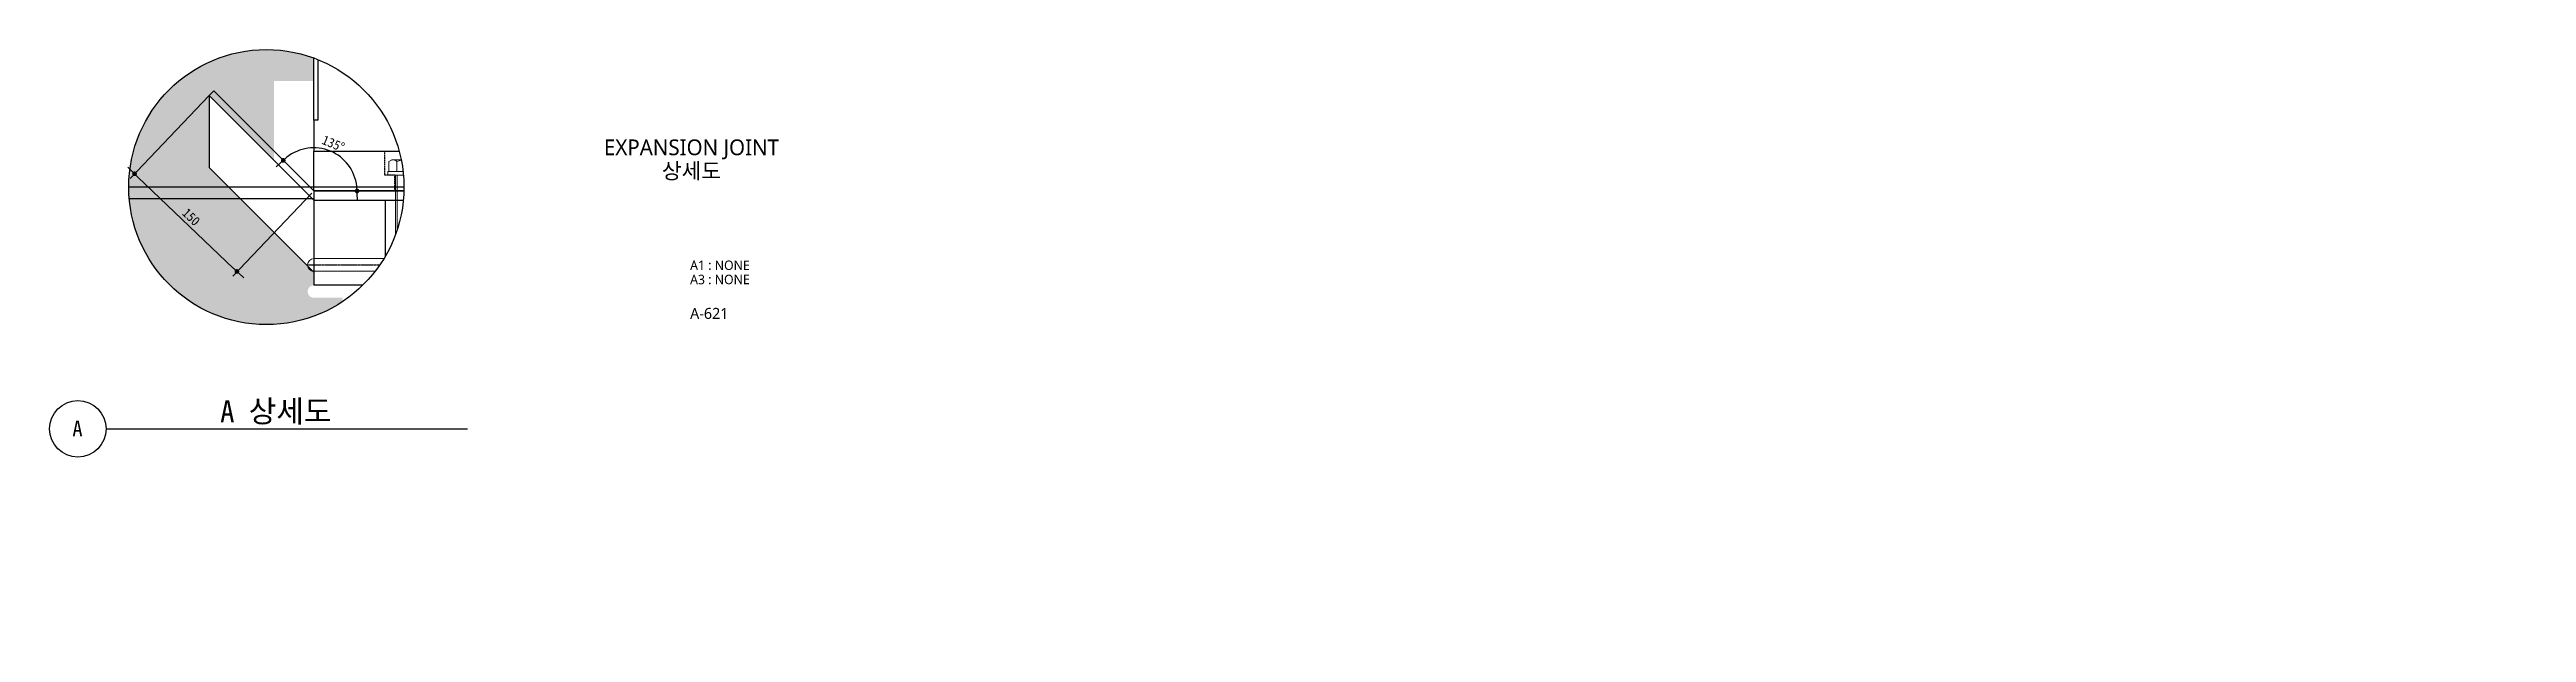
# Model space of a CAD drawing. Header units: inches. Extents: x 1408883 to 1428975, y -49105 to -40709.
# Drawn here: x 1417163 to 1428975, y -49105 to -46324 of the extents above; entities that cross this region are included whole.
import ezdxf
from ezdxf.enums import TextEntityAlignment as Align

# ---------------------------------------------------------------- set-up
doc = ezdxf.new("R2010")
doc.units = ezdxf.units.IN
doc.header["$LTSCALE"] = 5
doc.header["$MEASUREMENT"] = 0
doc.linetypes.add('CXB001', pattern=[3.1, 1.25, -0.2, 0.2, -0.2, 1.25])
doc.linetypes.add('HIDDEN', pattern=[0.375, 0.25, -0.125])
doc.layers.get('0').update_dxf_attribs({"linetype": 'CONTINUOUS'})
for name, color, linetype, lineweight in [('A-BORD-TEXT', 3, 'CONTINUOUS', 25), ('A-DIMS', 7, 'CONTINUOUS', 25), ('A-MKXS-LEAD', 7, 'CONTINUOUS', 25), ('A-XXXX-SYMB', 7, 'CONTINUOUS', 25), ('A-XXXX-TXT1', 3, 'CONTINUOUS', 25), ('BOLT', 252, 'CONTINUOUS', 5)]:
    doc.layers.add(name, color=color, linetype=linetype, lineweight=lineweight)
for name, color, linetype in [('A-XXXX-SOLD', 252, 'CONTINUOUS'), ('CSB-05-02-01-S03-CS-CONC', 4, 'CONTINUOUS'), ('CSB-05-02-01-S03-CX-CENT', 1, 'CXB001'), ('CSB-05-02-01-S03-CX-MIS3', 3, 'CONTINUOUS')]:
    doc.layers.add(name, color=color, linetype=linetype)
doc.styles.add('HY울릉도L', font='')
doc.styles.add('돋움', font='')
doc.styles.add('돋움체', font='')
doc.styles.add('맑은고딕', font='malgun.ttf')
doc.styles.get('HY울릉도L').set_extended_font_data('HYwulM')
doc.styles.get('돋움').set_extended_font_data('DotumChe')
doc.styles.get('돋움체').set_extended_font_data('DotumChe')
doc.dimstyles.new('CDIM', dxfattribs={"dimtxt": 3, "dimasz": 1.5, "dimexe": 2, "dimexo": 1, "dimgap": 1, "dimtad": 1, "dimdec": 0, "dimrnd": 0.5, "dimzin": 0, "dimdsep": 32, "dimlunit": 6, "dimtxsty": 'HY울릉도L', "dimblk1": '_CIDOT', "dimblk2": '_CIDOT', "dimsah": 1, "dimcen": 5.5, "dimclrd": 2, "dimclre": 2, "dimclrt": 7, "dimadec": 0, "dimazin": 0, "dimtfac": 1, "dimtdec": 0, "dimtix": 1, "dimtmove": 2, "dimatfit": 1, "dimldrblk": '_CIDOT', "dimfxl": 1, "dimtolj": 1, "dimtzin": 0, "dimlwd": -1, "dimarcsym": 0})

msp = doc.modelspace()

# ---------------------------------------------------------------- texts
at = {"layer": 'A-BORD-TEXT', "style": '맑은고딕'}
for s, p in [('EXPANSION JOINT', (1420223.9, -46790.6)), ('상세도', (1420223.9, -46903.1))]:
    msp.add_text(s, height=75, dxfattribs=at).set_placement(p, align=Align.MIDDLE_CENTER)
for s, height, p in [('A1 : NONE', 45, (1420217.5, -47375.7)), ('A3 : NONE', 45, (1420217.5, -47443.7)), ('A-621', 52.5, (1420217.5, -47609.2))]:
    msp.add_text(s, height=height, dxfattribs=at).set_placement(p)
at = {"layer": 'A-XXXX-TXT1', "style": '돋움체'}
msp.add_text('A 상세도', height=105, dxfattribs=at).set_placement((1418242.1, -48133.7), align=Align.BOTTOM_CENTER)
msp.add_text('A', height=75, dxfattribs=at).set_placement((1417295.9, -48132.1), align=Align.MIDDLE)

# ---------------------------------------------------------------- blocks, each defined once
blk = doc.blocks.new('_CIDOT')
at = {"color": 0, "linetype": 'ByBlock'}
blk.add_line((2, 0), (-1, 0), dxfattribs=at)
at = {"color": 0, "linetype": 'ByBlock', "const_width": 0.5}
blk.add_lwpolyline([(-0.25, 0, 1), (0.25, 0, 1)], format="xyb", close=True, dxfattribs=at)
blk = doc.blocks.new('*D20')
at = {"layer": 'A-DIMS', "transparency": 16777216}
blk.add_arc((1418423, -46999), 206, 6.2518, 128.7482, dxfattribs=at)
at = {"layer": 'A-DIMS', "transparency": 16777216, "xscale": 22.5, "yscale": 22.5, "zscale": 22.5}
for p, rotation in [((1418277, -46853), 221.8741222852726), ((1418629, -46999), 273.1258777147207)]:
    blk.add_blockref('_CIDOT', p, dxfattribs=dict(at, rotation=rotation))
at = {"layer": 'A-DIMS', "color": 3, "transparency": 16777216, "insert": (1418516, -46773), "char_height": 45, "attachment_point": 5, "rotation": 337.5, "style": '돋움'}
blk.add_mtext('\\A1;135°', dxfattribs=at)
blk = doc.blocks.new('*D21')
at = {"layer": 'A-DIMS', "lineweight": -2, "transparency": 16777216}
for p, q in [((1417924, -46543), (1417547, -46939)), ((1418413, -47009), (1418036, -47405))]:
    blk.add_line(p, q, dxfattribs=at)
at = {"layer": 'A-DIMS', "transparency": 16777216}
blk.add_line((1417584, -46933), (1418040, -47368), dxfattribs=at)
at = {"layer": 'A-DIMS', "transparency": 16777216, "xscale": 22.5, "yscale": 22.5, "zscale": 22.5}
for p, rotation in [((1417568, -46917), 136.3502244697069), ((1418056, -47383), 316.3502244697069)]:
    blk.add_blockref('_CIDOT', p, dxfattribs=dict(at, rotation=rotation))
at = {"layer": 'A-DIMS', "color": 3, "transparency": 16777216, "insert": (1417838, -47123), "char_height": 45, "attachment_point": 5, "rotation": 316.3502, "style": '돋움'}
blk.add_mtext('\\A1;150', dxfattribs=at)

# ---------------------------------------------------------------- dimensions: what is measured, and where the dimension line sits
at = {"layer": 'A-DIMS'}
dim = msp.add_aligned_dim(p1=(1417934.6, -46532.5), p2=(1418423.2, -46998.5), distance=-531.6, text='150', dimstyle='CDIM', override={"dimscale": 15, "dimtxsty": '돋움', "dimclrd": 256, "dimclre": 256, "dimclrt": 3}, dxfattribs=at)
dim.commit()
dim.dimension.update_dxf_attribs({"geometry": '*D21', "text_midpoint": (1417837.9, -47123)})
dim = msp.add_angular_dim_2l(base=(1418569, -46852.7), line1=((1418423.2, -46998.5), (1417945.9, -46521.2)), line2=((1418423.2, -46998.5), (1418852.5, -46998.5)), dimstyle='CDIM', override={"dimscale": 15, "dimtxsty": '돋움', "dimclrd": 256, "dimclre": 256, "dimclrt": 3}, dxfattribs=at)
dim.commit()
dim.dimension.update_dxf_attribs({"geometry": '*D20', "text_midpoint": (1418516.5, -46773.3)})

# ---------------------------------------------------------------- hatches: boundary and pattern name
at = {"layer": 'A-XXXX-SOLD'}
h = msp.add_hatch(color=256, dxfattribs=at)
edge = h.paths.add_edge_path()
edge.add_line((1417923.4, -46543.7), (1418232.7, -46853))
edge.add_line((1418232.7, -46853), (1418232.7, -46473.5))
edge.add_line((1418232.7, -46473.5), (1418423.2, -46473.5))
edge.add_line((1418423.2, -46473.5), (1418423.2, -46364.6))
edge.add_arc((1418196.7, -46980.3), 656.1, 69.81051, 184.87307)
edge.add_line((1417543, -47036), (1418072.3, -47036))
edge.add_line((1418072.3, -47036), (1417923.4, -46887.1))
edge.add_line((1417923.4, -46887.1), (1417923.4, -46543.7))
h = msp.add_hatch(color=256, dxfattribs=at)
h.paths.add_polyline_path([(1425879.1, -49105.2), (1428974.7, -49105.2), (1428974.7, -48630.2), (1425879.1, -48630.2)], flags=24)
edge = h.paths.add_edge_path()
edge.add_arc((1418196.7, -46980.3), 656.1, 184.87307, 248.18216)
edge.add_line((1417952.9, -47589.4), (1417952.9, -47036))
edge.add_line((1417952.9, -47036), (1417543, -47036))
h = msp.add_hatch(color=256, dxfattribs=at)
edge = h.paths.add_edge_path()
edge.add_arc((1418196.7, -46980.3), 656.1, 248.18216, 303.42885)
edge.add_line((1418558.2, -47527.8), (1418558.2, -47508.5))
edge.add_line((1418558.2, -47508.5), (1418423.2, -47508.5))
edge.add_arc((1418423.2, -47478.5), 30, 90, 270, ccw=False)
edge.add_line((1418423.2, -47448.5), (1418423.2, -47386.9))
edge.add_line((1418423.2, -47386.9), (1418072.3, -47036))
edge.add_line((1418072.3, -47036), (1417952.9, -47036))
edge.add_line((1417952.9, -47036), (1417952.9, -47589.4))

# ---------------------------------------------------------------- linework, layer by layer
at = {"color": 0, "ltscale": 0.1}
for p, q in [((1417945.9, -46521.2), (1417923.4, -46543.7)), ((1418423.2, -46998.5), (1417945.9, -46521.2)), ((1418423.2, -47043.5), (1417923.4, -46543.7)), ((1418852.8, -46980.3), (1417540.7, -46980.3))]:
    msp.add_line(p, q, dxfattribs=at)
at = {"color": 2, "ltscale": 0.1}
for p in [(1417923.4, -46543.7), (1418423.2, -47386.9)]:
    msp.add_line(p, (1417923.4, -46887.1), dxfattribs=at)
at = {"color": 0, "ltscale": 2}
for p, q in [((1418764.4, -47043.5), (1418849.7, -47043.5)), ((1418764.4, -47309.2), (1418764.4, -47043.5))]:
    msp.add_line(p, q, dxfattribs=at)
at = {"layer": 'A-MKXS-LEAD'}
msp.add_circle((1418196.7, -46980.3), 656.1, dxfattribs=at)
at = {"layer": 'A-XXXX-SYMB'}
msp.add_line((1417432.7, -48133.7), (1419156.2, -48133.7), dxfattribs=at)
msp.add_circle((1417297.7, -48133.7), 135, dxfattribs=at)
at = {"layer": 'BOLT', "linetype": 'ByBlock'}
for p, q in [((1418780.2, -46858.6), (1418794.4, -46850.4)), ((1418780.2, -46858.6), (1418780.2, -46906.7)), ((1418794.4, -46850.4), (1418819.2, -46850.4)), ((1418819.2, -46850.4), (1418839.8, -46850.4)), ((1418819.2, -46858.6), (1418819.2, -46906.7)), ((1418775.7, -46906.7), (1418775.7, -46923.5)), ((1418775.7, -46906.7), (1418848.6, -46906.7)), ((1418775.7, -46923.5), (1418850.3, -46923.5)), ((1418813.2, -47204.9), (1418813.2, -46923.5)), ((1418820.7, -47183.1), (1418820.7, -46923.5))]:
    msp.add_line(p, q, dxfattribs=at)
at = {"layer": 'BOLT', "color": 5}
msp.add_lwpolyline([(1418756.9, -47321.7), (1418423.2, -47321.7, 1), (1418423.2, -47381.7), (1418715.6, -47381.7)], format="xyb", dxfattribs=at)
at = {"layer": 'BOLT', "linetype": 'ByBlock'}
for centre, radius, start, end in [((1418799.7, -46877.7), 27.3, 44.38531, 104.38531), ((1418858.2, -46947.2), 96.8, 100.72797, 113.74766), ((1418819.2, -46858.6), 1.27897692436818e-12, 270, 358.77061)]:
    msp.add_arc(centre, radius, start, end, dxfattribs=at)
at = {"layer": 'CSB-05-02-01-S03-CS-CONC'}
for p, q in [((1418423.2, -46661), (1418423.2, -46811)), ((1418830.6, -46811), (1418423.2, -46811)), ((1418423.2, -46998.5), (1418423.2, -46811)), ((1418852.5, -46998.5), (1418423.2, -46998.5)), ((1418423.2, -46998.5), (1418852.5, -46998.5)), ((1418423.2, -47036), (1417543, -47036))]:
    msp.add_line(p, q, dxfattribs=at)
at = {"layer": 'CSB-05-02-01-S03-CS-CONC', "color": 6}
for p, q in [((1418423.2, -46998.5), (1418423.2, -47207.8)), ((1418423.2, -46998.5), (1418852.5, -46998.5)), ((1418423.2, -47043.5), (1418849.7, -47043.5)), ((1418423.2, -47043.5), (1418423.2, -47448.5)), ((1418656.3, -47448.5), (1418423.2, -47448.5))]:
    msp.add_line(p, q, dxfattribs=at)
at = {"layer": 'CSB-05-02-01-S03-CS-CONC'}
msp.add_lwpolyline([(1418441.9, -46371.8), (1418441.9, -46661), (1418423.2, -46661), (1418423.2, -46364.6)], dxfattribs=at)
at = {"layer": 'CSB-05-02-01-S03-CX-CENT'}
msp.add_line((1418388, -47351.7), (1418737.5, -47351.7), dxfattribs=at)
at = {"layer": 'CSB-05-02-01-S03-CX-MIS3', "linetype": 'HIDDEN'}
for p, q in [((1418760.7, -46811), (1418760.7, -46923.5)), ((1418809.4, -46923.5), (1418760.7, -46923.5)), ((1418809.4, -46998.5), (1418809.4, -46923.5))]:
    msp.add_line(p, q, dxfattribs=at)

msp.set_redraw_order([(e.dxf.handle, doc.entitydb.next_handle()) for e in msp.query("TEXT MTEXT ATTDEF DIMENSION ARC_DIMENSION")])  # texts and dimensions are drawn at this point

doc.saveas('drawing.dxf')
